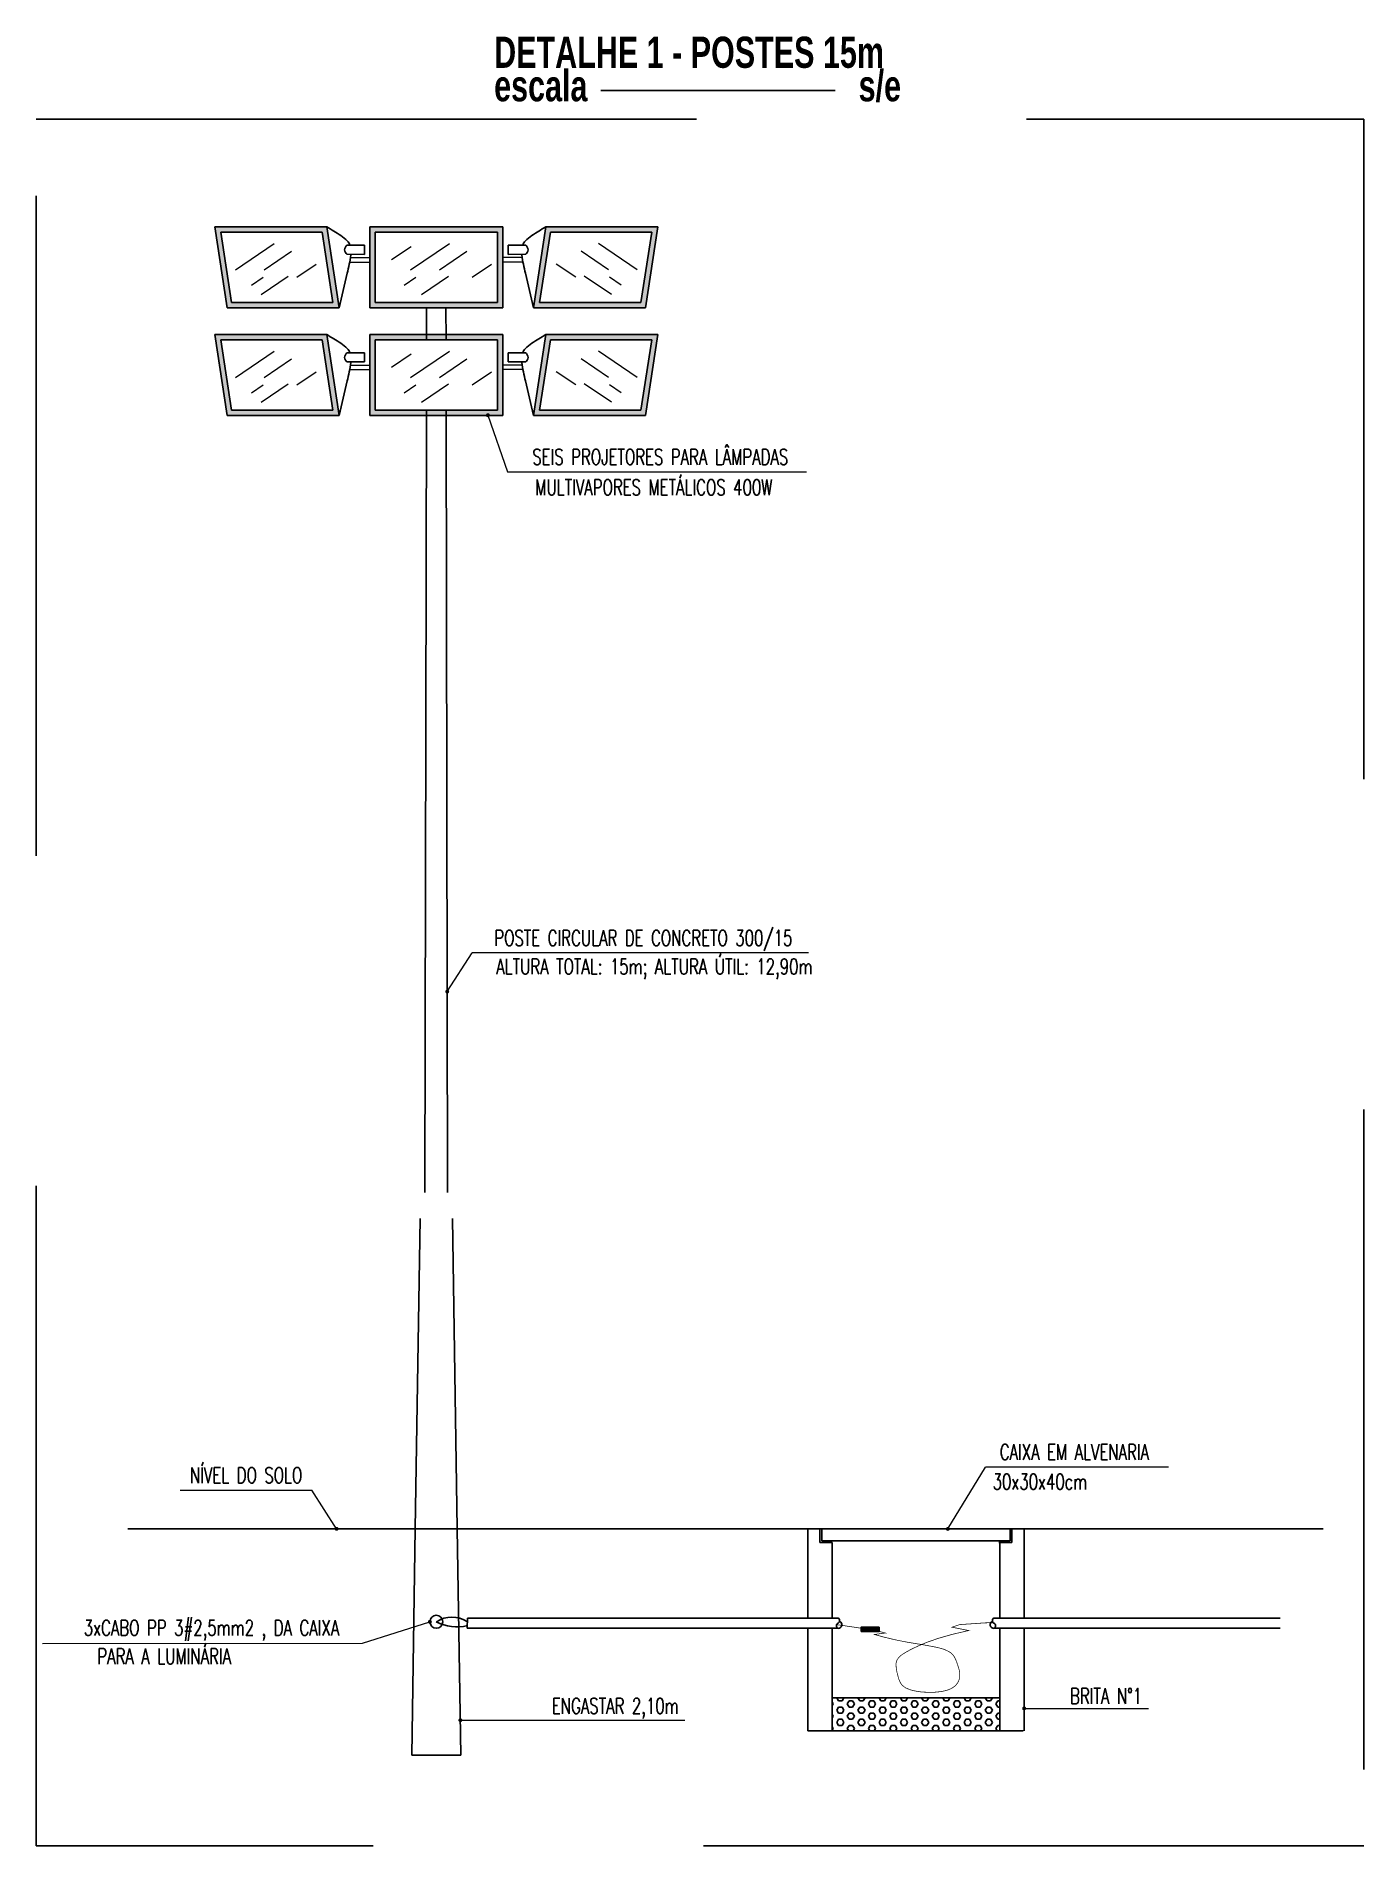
# Model space of a CAD drawing. Header units: millimetres. Extents: x 206 to 837, y 40 to 323.
# Drawn here: x 228.19 to 240.96, y 39.74 to 57.15 of the extents above; entities that cross this region are included whole.
import ezdxf
from ezdxf.enums import TextEntityAlignment as Align

# ---------------------------------------------------------------- set-up
doc = ezdxf.new("R2010")
doc.units = ezdxf.units.MM
doc.linetypes.add('HIDDEN', pattern=[9.525, 6.35, -3.175])
for name, color, linetype, lineweight in [('I-FIAÇÃO', 2, 'Continuous', 25), ('I-LIN_CHAMADA', 9, 'Continuous', 9), ('I-LUMINÁRIA_EXT', 4, 'Continuous', 25), ('I-POSTES', 4, 'Continuous', 25), ('I-TEXTOS', 2, 'Continuous', 25)]:
    doc.layers.add(name, color=color, linetype=linetype, lineweight=lineweight)
doc.styles.add('ROMANS', font='ROMANS.SHX', dxfattribs={"height": 0.25})
doc.styles.add('SANSSERIFBOLD', font='sasb____.pfb')

msp = doc.modelspace()

# ---------------------------------------------------------------- texts
at = {"layer": 'I-TEXTOS', "color": 4, "style": 'SANSSERIFBOLD', "width": 0.7}
for s, p in [('DETALHE 1 - POSTES 15m', (232.596, 56.844)), ('escala                                s/e', (232.596, 56.522))]:
    msp.add_text(s, height=0.3, dxfattribs=at).set_placement(p)
at = {"layer": 'I-TEXTOS', "color": 2, "style": 'ROMANS', "width": 0.7}
for s, p in [('SEIS PROJETORES PARA LÂMPADAS', (234.194, 53.026)), ('MULTIVAPORES METÁLICOS 400W', (234.132, 52.733, 399.928)), ('POSTE CIRCULAR DE CONCRETO 300/15', (234.031, 48.398)), ('ALTURA TOTAL: 15m; ALTURA ÚTIL: 12,90m', (234.137, 48.123)), ('CAIXA EM ALVENARIA', (238.177, 43.452)), ('NÍVEL DO SOLO', (230.211, 43.229)), ('30x30x40cm', (237.845, 43.167)), ('ENGASTAR 2,10m', (233.761, 41.01))]:
    msp.add_text(s, height=0.15, dxfattribs=at).set_placement(p, align=Align.CENTER)
for s, p in [('3xCABO PP 3#2,5mm2 , DA CAIXA', (231.107, 41.836)), ('PARA A LUMINÁRIA', (230.067, 41.562))]:
    msp.add_text(s, height=0.15, dxfattribs=at).set_placement(p, align=Align.MIDDLE_RIGHT)
msp.add_text('BRITA N%%D1', height=0.15, dxfattribs=at).set_placement((238.135, 41.105))

# ---------------------------------------------------------------- hatches: boundary and pattern name
h = msp.add_hatch()
h.set_pattern_fill('HEX', color=8, scale=0.272222, style=0)
h.set_pattern_definition([(0, (48.278176, 31.11316), (0, 0.05893784), [0.034027778, -0.068055556]), (120, (48.278176, 31.11316), (-0.051041667, -0.02946892), [0.034027778, -0.068055556]), (60, (48.312204, 31.11316), (-0.051041667, 0.02946892), [0.034027778, -0.068055556])])
h.paths.add_polyline_path([(237.459, 40.845), (237.459, 41.162), (236.088, 41.162), (236.081, 41.114), (236.054, 40.925), (236.041, 40.845)])
h.paths.add_polyline_path([(235.847, 40.845), (236.041, 40.845), (236.054, 40.925), (236.081, 41.114), (236.088, 41.162), (235.847, 41.162)])
at = {"layer": 'I-FIAÇÃO'}
h = msp.add_hatch(dxfattribs=at)
h.set_pattern_fill('DOTS', color=2, scale=0.022764, style=0)
h.set_pattern_definition([(0, (-79027.5189339, -2098190.2475288), (0.0007113821138211, 0.0014227642276423), [0, -0.0014227642276423])])
h.paths.add_polyline_path([(236.298, 41.801), (236.298, 41.841), (236.124, 41.841), (236.124, 41.801)])
at = {"layer": 'I-LIN_CHAMADA'}
h = msp.add_hatch(color=256, dxfattribs=at)
edge = h.paths.add_edge_path()
edge.add_arc((232.536, 53.502), 0.0191, 180, 540, ccw=False)
for points in [[(232.164, 47.957, -1), (232.126, 47.957, -1)], [(231.062, 42.788, 1), (231.1, 42.788, 1)], [(236.978, 42.788, -1), (236.94, 42.788, -1)], [(231.959, 41.894, 1), (231.997, 41.894, 1)], [(231.959, 41.894, 1), (231.997, 41.894, 1)]]:
    msp.add_hatch(color=256, dxfattribs=at).paths.add_polyline_path(points)
h = msp.add_hatch(color=256, dxfattribs=at)
edge = h.paths.add_edge_path()
edge.add_arc((232.271, 40.947), 0.0191, 0, 360)
h = msp.add_hatch(color=256, dxfattribs=at)
edge = h.paths.add_edge_path()
edge.add_arc((232.271, 40.947), 0.0191, 0, 360)
h = msp.add_hatch(color=256, dxfattribs=at)
edge = h.paths.add_edge_path()
edge.add_arc((237.693, 41.06), 0.0191, 0, 360)
at = {"layer": 'I-LUMINÁRIA_EXT'}
h = msp.add_hatch(color=256, dxfattribs=at)
h.paths.add_polyline_path([(231.105, 54.536), (230.987, 55.314), (229.909, 55.314), (230.028, 54.536)])
h.paths.add_polyline_path([(230.071, 54.586), (229.968, 55.263), (230.943, 55.263), (231.046, 54.586)], flags=16)
h = msp.add_hatch(color=256, dxfattribs=at)
h.paths.add_polyline_path([(232.679, 55.314), (231.401, 55.314), (231.401, 54.536), (232.679, 54.536)])
h.paths.add_polyline_path([(232.629, 54.586), (232.629, 55.263), (231.451, 55.263), (231.451, 54.586)], flags=16)
h = msp.add_hatch(color=256, dxfattribs=at)
h.paths.add_polyline_path([(234.171, 55.314), (233.093, 55.314), (232.974, 54.536), (234.052, 54.536)])
h.paths.add_polyline_path([(234.008, 54.586), (234.112, 55.263), (233.137, 55.263), (233.033, 54.586)], flags=16)
h = msp.add_hatch(color=256, dxfattribs=at)
h.paths.add_polyline_path([(230.987, 54.278), (229.909, 54.278), (230.028, 53.5), (231.105, 53.5)])
h.paths.add_polyline_path([(231.046, 53.551), (230.943, 54.228), (229.968, 54.228), (230.071, 53.551)], flags=16)
h = msp.add_hatch(color=256, dxfattribs=at)
h.paths.add_polyline_path([(232.679, 54.278), (231.401, 54.278), (231.401, 53.5), (232.679, 53.5)])
h.paths.add_polyline_path([(232.629, 53.551), (232.629, 54.228), (231.451, 54.228), (231.451, 53.551)], flags=16)
h = msp.add_hatch(color=256, dxfattribs=at)
h.paths.add_polyline_path([(234.171, 54.278), (233.093, 54.278), (232.974, 53.5), (234.052, 53.5)])
h.paths.add_polyline_path([(234.008, 53.551), (234.112, 54.228), (233.137, 54.228), (233.033, 53.551)], flags=16)

# ---------------------------------------------------------------- linework, layer by layer
for p, q in [((229.074, 42.788), (240.569, 42.788)), ((237.459, 41.162), (235.847, 41.162))]:
    msp.add_line(p, q)
at = {"linetype": 'Continuous'}
for p, q in [((235.612, 41.929), (235.612, 42.788)), ((235.612, 42.788), (235.727, 42.788)), ((235.727, 42.657), (235.727, 42.788)), ((235.847, 42.657), (235.727, 42.657)), ((235.746, 42.788), (235.746, 42.672)), ((235.746, 42.788), (237.559, 42.788)), ((235.746, 42.672), (237.559, 42.672)), ((235.847, 41.929), (235.847, 42.657)), ((237.45, 42.658), (237.576, 42.658)), ((237.459, 41.929), (237.459, 42.657)), ((237.559, 42.672), (237.559, 42.788)), ((237.576, 42.658), (237.576, 42.788)), ((237.576, 42.788), (237.685, 42.788)), ((237.693, 41.929), (237.693, 42.788)), ((232.338, 41.832), (232.34, 41.929)), ((232.338, 41.832), (232.34, 41.929)), ((232.338, 41.832), (235.905, 41.832)), ((232.34, 41.929), (235.905, 41.929)), ((235.612, 40.845), (235.612, 41.832)), ((235.847, 40.845), (235.847, 41.832)), ((240.154, 41.929), (237.4, 41.929)), ((240.154, 41.832), (237.4, 41.832)), ((237.459, 40.845), (237.459, 41.832)), ((237.693, 40.845), (237.693, 41.832)), ((235.612, 40.845), (237.685, 40.845))]:
    msp.add_line(p, q, dxfattribs=at)
at = {"linetype": 'HIDDEN'}
msp.add_lwpolyline([(228.192, 56.349), (240.959, 56.349), (240.959, 39.739), (228.192, 39.739)], close=True, dxfattribs=at)
at = {"color": 4, "linetype": 'Continuous'}
msp.add_circle((232.04, 41.894), 0.0622, dxfattribs=at)
msp.add_circle((232.04, 41.894), 0.0622, dxfattribs=at)
at = {"linetype": 'Continuous'}
for centre, radius, start, end in [((235.917, 41.856), 0.0289, 118.9135, 241.0865), ((235.898, 41.913), 0.0181, 46.5934, 81.9767), ((235.89, 41.906), 0.0283, 297.1877, 45.7796), ((235.905, 41.866), 0.0357, 267.2994, 66.4422), ((237.401, 41.866), 0.0357, 113.5578, 272.7006), ((237.415, 41.906), 0.0283, 134.2204, 242.8123), ((237.408, 41.913), 0.0181, 98.0233, 133.4066), ((237.388, 41.856), 0.0289, 298.9135, 61.0865)]:
    msp.add_arc(centre, radius, start, end, dxfattribs=at)
at = {"layer": 'I-FIAÇÃO', "color": 2, "const_width": 0.00683}
for points in [[(236.134, 41.83), (236.08, 41.839), (235.93, 41.861), (235.89, 41.866)], [(236.124, 41.832), (236.08, 41.839), (235.93, 41.861), (235.89, 41.866)], [(236.124, 41.832), (236.08, 41.839), (235.93, 41.861), (235.89, 41.866)], [(236.124, 41.832), (236.08, 41.839), (235.93, 41.861), (235.89, 41.866)], [(237.402, 41.885), (237.324, 41.884), (237.073, 41.867), (236.998, 41.842), (237.16, 41.81), (237.001, 41.773), (236.868, 41.735), (236.759, 41.697), (236.671, 41.66), (236.602, 41.627), (236.55, 41.598), (236.512, 41.573), (236.487, 41.55), (236.472, 41.53), (236.464, 41.511), (236.461, 41.494), (236.461, 41.478), (236.462, 41.463), (236.463, 41.448), (236.465, 41.433), (236.468, 41.419), (236.471, 41.405), (236.474, 41.391), (236.478, 41.377), (236.482, 41.363), (236.486, 41.348), (236.491, 41.334), (236.497, 41.32), (236.504, 41.306), (236.513, 41.293), (236.524, 41.281), (236.538, 41.269), (236.554, 41.258), (236.574, 41.249), (236.596, 41.241), (236.621, 41.233), (236.647, 41.228), (236.676, 41.223), (236.705, 41.219), (236.736, 41.217), (236.767, 41.216), (236.799, 41.215), (236.83, 41.216), (236.86, 41.219), (236.89, 41.222), (236.918, 41.227), (236.945, 41.234), (236.969, 41.242), (236.991, 41.251), (237.01, 41.263), (237.027, 41.275), (237.04, 41.289), (237.052, 41.304), (237.06, 41.32), (237.067, 41.336), (237.071, 41.352), (237.074, 41.369), (237.074, 41.385), (237.073, 41.401), (237.071, 41.417), (237.068, 41.433), (237.063, 41.449), (237.058, 41.465), (237.053, 41.482), (237.047, 41.498), (237.041, 41.514), (237.035, 41.531), (237.027, 41.547), (237.018, 41.563), (237.006, 41.578), (236.99, 41.593), (236.97, 41.607), (236.945, 41.619), (236.916, 41.631), (236.881, 41.641), (236.843, 41.65), (236.802, 41.658), (236.759, 41.666), (236.715, 41.674), (236.671, 41.681), (236.628, 41.688), (236.586, 41.695), (236.546, 41.702), (236.506, 41.71), (236.466, 41.718), (236.426, 41.727), (236.385, 41.737), (236.343, 41.747), (236.3, 41.759), (236.253, 41.772), (236.358, 41.786), (236.285, 41.805)]]:
    msp.add_lwpolyline(points, dxfattribs=at)
at = {"layer": 'I-FIAÇÃO', "color": 2}
msp.add_lwpolyline([(236.124, 41.801), (236.298, 41.801), (236.298, 41.841), (236.124, 41.841)], close=True, dxfattribs=at)
for centre, radius, start, end in [((232.19, 41.667), 0.272, 56.5986, 123.4014), ((232.19, 41.667), 0.272, 56.5986, 123.4014), ((232.24, 42.29), 0.444, 243.1585, 282.8116), ((232.24, 42.29), 0.444, 243.1585, 282.8116)]:
    msp.add_arc(centre, radius, start, end, dxfattribs=at)
at = {"layer": 'I-LIN_CHAMADA'}
for p, q in [((230.108, 54.901), (230.481, 55.155)), ((230.385, 54.901), (230.647, 55.079)), ((231.214, 55.019), (231.401, 55.019)), ((231.61, 55), (231.797, 55.126)), ((231.793, 54.901), (232.166, 55.155)), ((232.07, 54.901), (232.332, 55.079)), ((232.866, 55.019), (232.679, 55.019)), ((233.695, 54.901), (233.433, 55.079)), ((233.972, 54.901), (233.599, 55.155)), ((230.699, 54.829), (230.886, 54.955)), ((231.207, 54.976), (231.401, 54.976)), ((232.385, 54.829), (232.571, 54.955)), ((232.873, 54.976), (232.679, 54.976)), ((233.381, 54.829), (233.194, 54.955)), ((230.264, 54.753), (230.376, 54.829)), ((230.355, 54.662), (230.616, 54.839)), ((231.73, 54.753), (231.842, 54.829)), ((231.896, 54.662), (232.157, 54.839)), ((233.725, 54.662), (233.463, 54.839)), ((233.816, 54.753), (233.704, 54.829)), ((230.108, 53.866), (230.481, 54.119)), ((230.385, 53.866), (230.647, 54.043)), ((231.214, 53.983), (231.401, 53.983)), ((231.61, 53.964), (231.797, 54.091)), ((231.793, 53.866), (232.166, 54.119)), ((232.07, 53.866), (232.332, 54.043)), ((232.866, 53.983), (232.679, 53.983)), ((233.695, 53.866), (233.433, 54.043)), ((233.972, 53.866), (233.599, 54.119)), ((230.355, 53.626), (230.616, 53.803)), ((230.699, 53.793), (230.886, 53.919)), ((231.207, 53.941), (231.401, 53.941)), ((231.896, 53.626), (232.157, 53.803)), ((232.385, 53.793), (232.571, 53.919)), ((232.873, 53.941), (232.679, 53.941)), ((233.381, 53.793), (233.194, 53.919)), ((233.725, 53.626), (233.463, 53.803)), ((230.264, 53.718), (230.376, 53.794)), ((231.73, 53.718), (231.842, 53.794)), ((233.816, 53.718), (233.704, 53.794)), ((232.536, 53.502), (232.723, 52.957)), ((232.723, 52.957), (235.599, 52.957)), ((232.145, 47.957), (232.384, 48.329)), ((235.619, 48.329), (232.384, 48.329)), ((236.959, 42.788), (237.32, 43.383)), ((239.082, 43.383), (237.32, 43.383)), ((229.577, 43.16), (230.842, 43.16)), ((231.081, 42.788), (230.842, 43.16)), ((231.331, 41.688), (231.978, 41.894)), ((231.331, 41.688), (231.978, 41.894)), ((228.254, 41.685), (231.331, 41.688)), ((232.271, 40.947), (234.431, 40.947)), ((237.693, 41.06), (238.888, 41.06))]:
    msp.add_line(p, q, dxfattribs=at)
at = {"layer": 'I-LUMINÁRIA_EXT'}
for p, q in [((230.987, 55.314), (229.909, 55.314)), ((229.909, 55.314), (230.028, 54.536)), ((230.943, 55.263), (229.968, 55.263)), ((229.968, 55.263), (230.071, 54.586)), ((230.943, 55.263), (231.046, 54.586)), ((230.987, 55.314), (231.105, 54.536)), ((231.401, 55.314), (231.401, 54.536)), ((232.679, 55.314), (231.401, 55.314)), ((231.451, 55.263), (231.451, 54.586)), ((232.629, 55.263), (231.451, 55.263)), ((232.629, 54.586), (232.629, 55.263)), ((232.679, 54.536), (232.679, 55.314)), ((233.093, 55.314), (232.974, 54.536)), ((233.137, 55.263), (233.033, 54.586)), ((233.093, 55.314), (234.171, 55.314)), ((233.137, 55.263), (234.112, 55.263)), ((234.112, 55.263), (234.008, 54.586)), ((234.171, 55.314), (234.052, 54.536)), ((231.184, 55.139), (231.348, 55.138)), ((231.184, 55.05), (231.348, 55.049)), ((231.348, 55.138), (231.348, 55.049)), ((232.896, 55.139), (232.732, 55.138)), ((232.732, 55.138), (232.732, 55.049)), ((232.896, 55.05), (232.732, 55.049)), ((230.028, 54.536), (231.105, 54.536)), ((230.071, 54.586), (231.046, 54.586)), ((231.401, 54.536), (232.679, 54.536)), ((231.451, 54.586), (232.629, 54.586)), ((231.946, 54.228), (231.947, 54.536)), ((232.134, 54.228), (232.133, 54.536)), ((234.052, 54.536), (232.974, 54.536)), ((234.008, 54.586), (233.033, 54.586)), ((230.987, 54.278), (229.909, 54.278)), ((229.909, 54.278), (230.028, 53.5)), ((230.943, 54.228), (229.968, 54.228)), ((229.968, 54.228), (230.071, 53.551)), ((230.943, 54.228), (231.046, 53.551)), ((230.987, 54.278), (231.105, 53.5)), ((231.401, 54.278), (231.401, 53.5)), ((232.679, 54.278), (231.401, 54.278)), ((231.451, 54.228), (231.451, 53.551)), ((232.629, 54.228), (231.451, 54.228)), ((232.629, 53.551), (232.629, 54.228)), ((232.679, 53.5), (232.679, 54.278)), ((233.093, 54.278), (232.974, 53.5)), ((233.137, 54.228), (233.033, 53.551)), ((233.093, 54.278), (234.171, 54.278)), ((233.137, 54.228), (234.112, 54.228)), ((234.112, 54.228), (234.008, 53.551)), ((234.171, 54.278), (234.052, 53.5)), ((231.184, 54.103), (231.348, 54.103)), ((231.184, 54.014), (231.348, 54.014)), ((231.348, 54.103), (231.348, 54.014)), ((232.732, 54.103), (232.732, 54.014)), ((232.896, 54.103), (232.732, 54.103)), ((232.896, 54.014), (232.732, 54.014)), ((230.028, 53.5), (231.105, 53.5)), ((230.071, 53.551), (231.046, 53.551)), ((231.401, 53.5), (232.679, 53.5)), ((231.451, 53.551), (232.629, 53.551)), ((234.052, 53.5), (232.974, 53.5)), ((234.008, 53.551), (233.033, 53.551))]:
    msp.add_line(p, q, dxfattribs=at)
for centre, start, end in [((231.21, 55.094), 120.5718, 239.3267), ((232.87, 55.094), 300.6733, 59.4282), ((231.21, 54.058), 120.5718, 239.3267), ((232.87, 54.058), 300.6733, 59.4282)]:
    msp.add_arc(centre, 0.0517, start, end, dxfattribs=at)
for points, knots in [([(230.987, 55.314), (231.032, 55.287), (231.1, 55.246), (231.178, 55.19), (231.203, 55.153), (231.209, 55.139)], [0, 0, 0, 0, 0.2030557, 0.3068533, 0.3686757, 0.3686757, 0.3686757, 0.3686757]), ([(233.093, 55.314), (233.048, 55.287), (232.98, 55.246), (232.902, 55.19), (232.877, 55.153), (232.871, 55.139)], [0, 0, 0, 0, 0.2030557, 0.3068533, 0.3686757, 0.3686757, 0.3686757, 0.3686757]), ([(231.217, 55.05), (231.217, 55.048), (231.211, 54.984), (231.171, 54.816), (231.131, 54.647), (231.105, 54.536)], [0.4835891, 0.4835891, 0.4835891, 0.4835891, 0.4912711, 0.7219255, 1.1596556, 1.1596556, 1.1596556, 1.1596556]), ([(232.863, 55.05), (232.863, 55.048), (232.869, 54.984), (232.909, 54.816), (232.949, 54.647), (232.974, 54.536)], [0.4835891, 0.4835891, 0.4835891, 0.4835891, 0.4912711, 0.7219255, 1.1596556, 1.1596556, 1.1596556, 1.1596556]), ([(230.987, 54.278), (231.032, 54.251), (231.1, 54.21), (231.178, 54.154), (231.203, 54.117), (231.209, 54.103)], [0, 0, 0, 0, 0.2030557, 0.3068533, 0.3686757, 0.3686757, 0.3686757, 0.3686757]), ([(233.093, 54.278), (233.048, 54.251), (232.98, 54.21), (232.902, 54.154), (232.877, 54.117), (232.871, 54.103)], [0, 0, 0, 0, 0.2030557, 0.3068533, 0.3686757, 0.3686757, 0.3686757, 0.3686757]), ([(231.217, 54.014), (231.217, 54.012), (231.211, 53.949), (231.171, 53.78), (231.131, 53.611), (231.105, 53.5)], [0.4835891, 0.4835891, 0.4835891, 0.4835891, 0.4912711, 0.7219255, 1.1596556, 1.1596556, 1.1596556, 1.1596556]), ([(232.863, 54.014), (232.863, 54.012), (232.869, 53.949), (232.909, 53.78), (232.949, 53.611), (232.974, 53.5)], [0.4835891, 0.4835891, 0.4835891, 0.4835891, 0.4912711, 0.7219255, 1.1596556, 1.1596556, 1.1596556, 1.1596556])]:
    msp.add_open_spline(points, degree=3, knots=knots, dxfattribs=at)
at = {"layer": 'I-POSTES', "ltscale": 10}
for p, q in [((231.931, 46.023), (231.945, 53.551)), ((232.149, 46.023), (232.135, 53.551)), ((231.838, 42.788), (231.884, 45.774)), ((232.242, 42.788), (232.195, 45.774)), ((231.804, 40.61), (231.838, 42.788)), ((232.276, 40.61), (232.242, 42.788)), ((231.804, 40.61), (232.276, 40.61))]:
    msp.add_line(p, q, dxfattribs=at)
at = {"layer": 'I-TEXTOS', "color": 4}
msp.add_line((233.621, 56.626), (235.874, 56.626), dxfattribs=at)

msp.set_redraw_order([(e.dxf.handle, doc.entitydb.next_handle()) for e in msp.query("TEXT MTEXT ATTDEF DIMENSION ARC_DIMENSION")])  # texts and dimensions are drawn at this point

doc.saveas('drawing.dxf')
